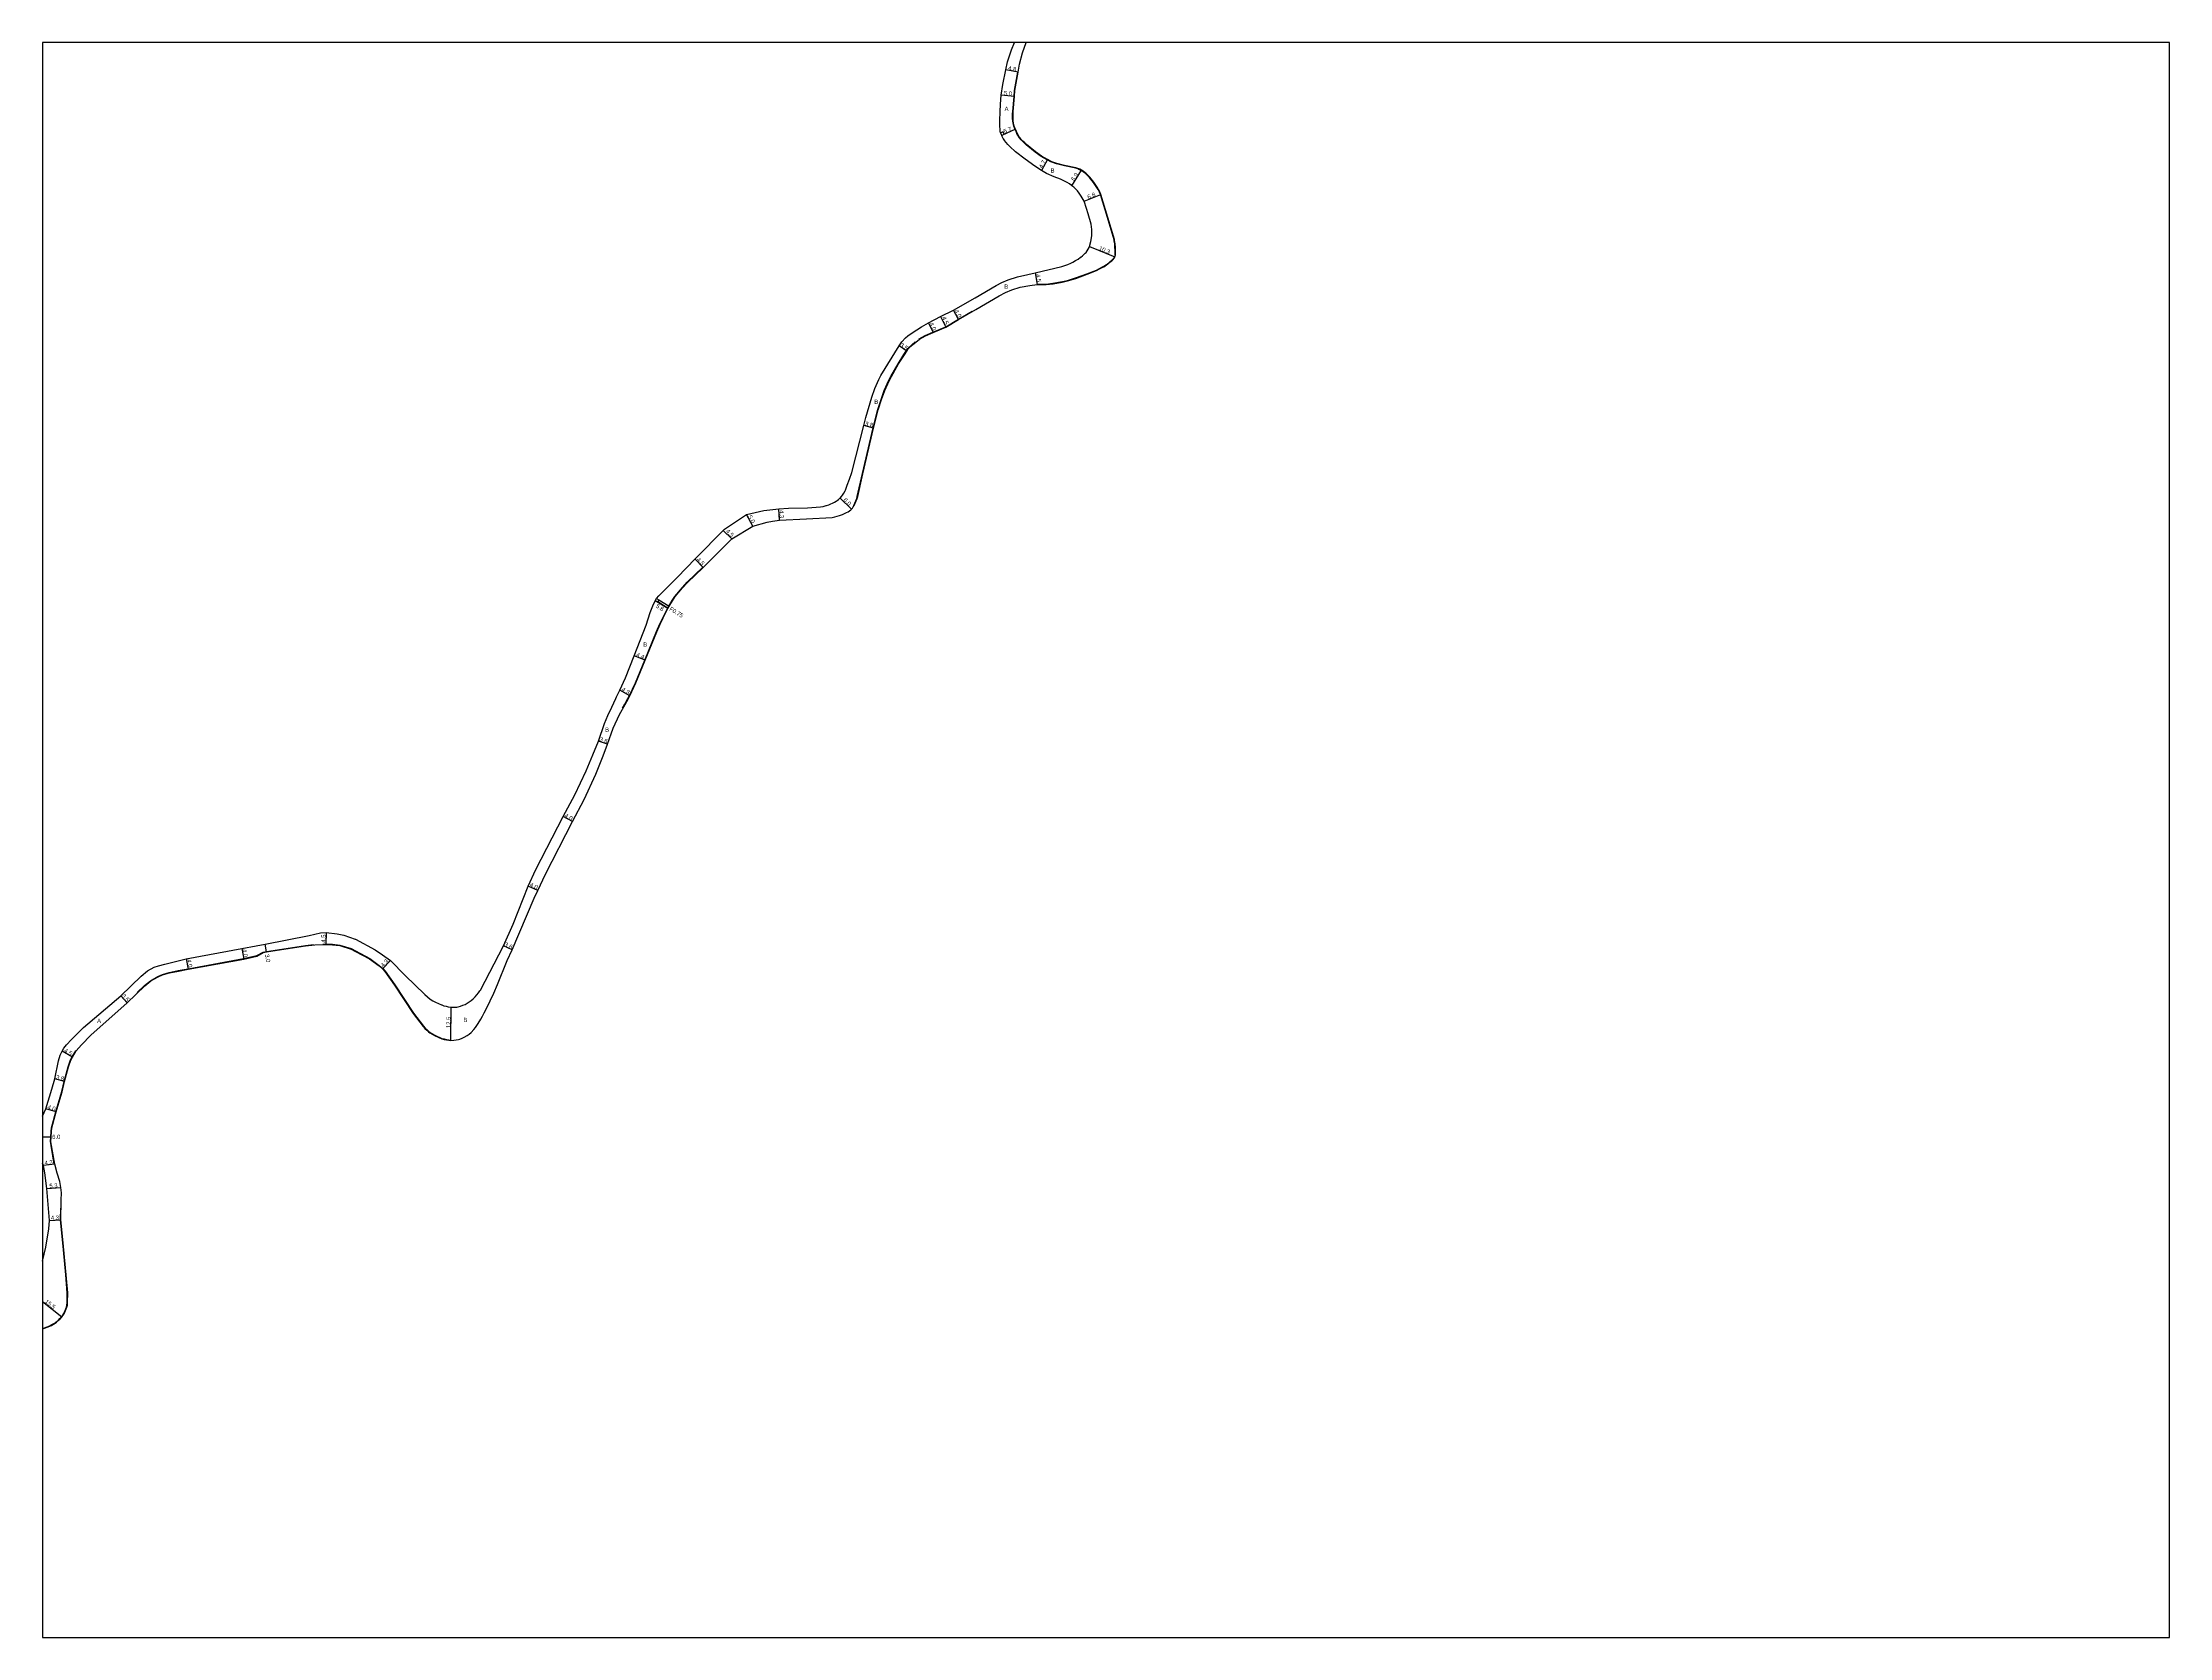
# Model space of a CAD drawing. Header units: metres. Extents: x -20000 to -16000, y -93000 to -90000.
# Drawn here: x -16800 to -16000, y -91800 to -91200 of the extents above; entities that cross this region are included whole.
import ezdxf

# ---------------------------------------------------------------- set-up
doc = ezdxf.new("R2010")
doc.units = ezdxf.units.M
doc.header["$LTSCALE"] = 2.5
for name, color, linetype in [('側溝・桝', 7, 'Continuous'), ('図郭', 7, 'Continuous'), ('幅員', 7, 'Continuous'), ('歩道・分離帯・安全施設', 7, 'Continuous'), ('舗装', 7, 'Continuous'), ('道路', 7, 'Continuous')]:
    doc.layers.add(name, color=color, linetype=linetype)
doc.styles.get("Standard").update_dxf_attribs({"font": ''})
doc.styles.get('Standard').set_extended_font_data('@MS PGothic')

msp = doc.modelspace()

# ---------------------------------------------------------------- linework, layer by layer
at = {"layer": '側溝・桝', "flags": 128}
for points in [[(-16439.22, -91234.92), (-16438.31, -91234.52), (-16438.71, -91233.6), (-16439.63, -91234)], [(-16568.68, -91410.53), (-16569.53, -91410.01), (-16569.01, -91409.16), (-16568.16, -91409.68), (-16568.29, -91409.89), (-16568.68, -91410.53)]]:
    msp.add_lwpolyline(points, close=True, dxfattribs=at)
for points in [[(-16564.71, -91412.85), (-16568.61, -91410.41)], [(-16564.32, -91412.21), (-16568.21, -91409.77)]]:
    msp.add_lwpolyline(points, dxfattribs=at)
at = {"layer": '図郭'}
msp.add_lwpolyline([(-16800, -91800), (-16000, -91800), (-16000, -91200), (-16800, -91200)], close=True, dxfattribs=at)
at = {"layer": '幅員', "flags": 128}
for points in [[(-16433.01, -91211.17), (-16437.72, -91210.23)], [(-16434.43, -91220.25), (-16439.41, -91219.81)], [(-16434.01, -91232.62), (-16439.22, -91234.92)], [(-16422.02, -91244.06), (-16424.25, -91248.19)], [(-16412.84, -91253.87), (-16409.16, -91248.04)], [(-16408.27, -91259.72), (-16401.98, -91257.14)], [(-16406.15, -91276.74), (-16396.62, -91280.66)], [(-16426.67, -91286.63), (-16425.88, -91291.06)], [(-16462.21, -91303.03), (-16460.2, -91307.05)], [(-16455.46, -91304.21), (-16457.38, -91300.7)], [(-16466.73, -91305.42), (-16465.07, -91309.06)], [(-16474.92, -91316.08), (-16477.83, -91314.13)], [(-16487.4, -91345.01), (-16491.08, -91344.07)], [(-16522.8, -91379.67), (-16523, -91375.37)], [(-16500.01, -91371.36), (-16495.73, -91375.56)], [(-16540.76, -91386.69), (-16543.95, -91383.52)], [(-16532.87, -91381.98), (-16535.23, -91377.58)], [(-16551.5, -91397.51), (-16554.62, -91394.27)], [(-16564.76, -91412.94), (-16569.53, -91410.01)], [(-16573.36, -91432.37), (-16577.46, -91430.78)], [(-16579.13, -91445.74), (-16582.91, -91443.69)], [(-16587.46, -91463.93), (-16590.87, -91462.77)], [(-16600.7, -91493.1), (-16604.22, -91491.21)], [(-16613.72, -91518.99), (-16617.35, -91517.31)], [(-16693.37, -91534.79), (-16693.44, -91539.29)], [(-16725.07, -91540.85), (-16724.33, -91544.78)], [(-16715.75, -91542.1), (-16716.26, -91539.15)], [(-16623.38, -91541.33), (-16626.66, -91539.84)], [(-16745.92, -91544.69), (-16745.17, -91548.62)], [(-16672.13, -91548.46), (-16669.18, -91545.33)], [(-16768.21, -91561.26), (-16770.58, -91558.68)], [(-16646.4, -91562.9), (-16646.5, -91575.4)], [(-16788.74, -91581.64), (-16792.67, -91579.44)], [(-16791.72, -91590.83), (-16795.4, -91589.88)], [(-16794.9, -91602.29), (-16798.73, -91601.13)], [(-16796.78, -91611.77), (-16800, -91611.78)], [(-16795.42, -91621.98), (-16799.69, -91622.46)], [(-16798.41, -91631.13), (-16793.12, -91630.77)], [(-16797.4, -91643.11), (-16793.1, -91642.94)], [(-16800, -91673.58), (-16792.72, -91679.4)]]:
    msp.add_lwpolyline(points, dxfattribs=at)
at = {"layer": '歩道・分離帯・安全施設'}
for points in [[(-16396.57, -91279.86), (-16396.54, -91279.47), (-16396.54, -91279.06), (-16396.56, -91278.65), (-16396.57, -91278.24), (-16396.58, -91278.16), (-16396.62, -91276.95), (-16396.72, -91275.74), (-16396.9, -91274.54), (-16396.96, -91274.18), (-16399.48, -91265.85), (-16402.12, -91257.19), (-16402.5, -91256.25), (-16402.93, -91255.33), (-16403.18, -91254.86), (-16404.69, -91252.6), (-16406.19, -91250.73), (-16406.94, -91249.96), (-16407.74, -91249.24), (-16408.06, -91248.97), (-16408.55, -91248.6), (-16409.06, -91248.27), (-16409.22, -91248.17), (-16409.93, -91247.84), (-16410.65, -91247.57), (-16411.4, -91247.32), (-16415.66, -91246.36), (-16418.57, -91245.68), (-16420.8, -91244.84), (-16422.09, -91244.19), (-16424.37, -91242.84), (-16426.63, -91241.19), (-16429.99, -91238.5), (-16430.68, -91237.88), (-16431.34, -91237.23), (-16431.97, -91236.55), (-16432.55, -91235.82), (-16432.86, -91235.4), (-16433.22, -91234.79), (-16433.53, -91234.16), (-16433.81, -91233.51), (-16434.07, -91232.86), (-16434.15, -91232.68), (-16434.39, -91232.08), (-16434.62, -91231.48), (-16434.82, -91230.85), (-16434.93, -91230.37), (-16435.05, -91229.49), (-16435.11, -91228.62), (-16435.12, -91227.74), (-16435.11, -91226.87), (-16435.08, -91226), (-16435.08, -91225.98), (-16434.58, -91220.24), (-16434.39, -91218.08), (-16433.16, -91211.14)], [(-16579.83, -91446.71), (-16579.26, -91445.67), (-16576.98, -91440.86), (-16573.5, -91432.31), (-16569.11, -91421.57), (-16567.84, -91418.7), (-16566.69, -91416.4), (-16564.89, -91412.87), (-16564.5, -91412.23), (-16563.19, -91409.95), (-16562.15, -91408.36), (-16559.34, -91405.01), (-16557.49, -91403.01), (-16551.61, -91397.41)]]:
    msp.add_lwpolyline(points, dxfattribs=at)
at = {"layer": '歩道・分離帯・安全施設', "flags": 128}
for points in [[(-16425.91, -91290.91), (-16425.89, -91290.91), (-16422.54, -91290.89), (-16419.95, -91290.58), (-16416.32, -91289.93), (-16414.48, -91289.48), (-16411.42, -91288.57), (-16407.17, -91287.06), (-16403.59, -91285.59), (-16402.43, -91285.02), (-16401.57, -91284.54), (-16400.81, -91284.14), (-16399.87, -91283.53), (-16399.41, -91283.19), (-16398.99, -91282.84), (-16398.62, -91282.55), (-16398.25, -91282.25), (-16397.89, -91281.96), (-16397.54, -91281.65), (-16397.23, -91281.32), (-16396.97, -91280.97), (-16396.92, -91280.88)], [(-16470.45, -91311.64), (-16470.27, -91311.5), (-16468, -91310.2), (-16465.13, -91308.92), (-16460.27, -91306.92), (-16455.54, -91304.08), (-16450.38, -91301.02)], [(-16494.9, -91374.14), (-16494.87, -91374.1), (-16494.45, -91373.25), (-16494.09, -91372.37), (-16493.76, -91371.47), (-16493.54, -91370.77), (-16491.55, -91362.17), (-16487.54, -91344.97), (-16485.78, -91338.09), (-16484.62, -91334.28), (-16483.38, -91330.89), (-16481.65, -91327.06), (-16480.91, -91325.62), (-16478.16, -91320.85), (-16475.98, -91317.4), (-16474.48, -91315.16), (-16472.92, -91313.55), (-16471.73, -91312.63)], [(-16581.85, -91450.4), (-16581.03, -91448.94), (-16579.83, -91446.71)], [(-16764.41, -91557.37), (-16761.65, -91554.7), (-16759.36, -91552.92), (-16756.59, -91551.31), (-16754.89, -91550.56), (-16752.32, -91549.86), (-16748.93, -91549.15), (-16745.2, -91548.47), (-16724.36, -91544.63), (-16719.43, -91543.51), (-16717.07, -91542.2), (-16715.77, -91541.95), (-16701.06, -91539.71), (-16698.12, -91539.37)], [(-16694.62, -91539.19), (-16693.44, -91539.14), (-16690.92, -91539.24), (-16688.17, -91539.59), (-16683.89, -91540.87), (-16682.32, -91541.72)], [(-16682.33, -91541.72), (-16676.95, -91544.63), (-16673.34, -91547.23), (-16672.02, -91548.35), (-16671.09, -91549.4), (-16667.44, -91554.53), (-16660.46, -91565.15), (-16656.71, -91570.07), (-16656.06, -91570.76), (-16655.39, -91571.43), (-16654.67, -91572.05), (-16654.21, -91572.41), (-16652.49, -91573.4), (-16649.8, -91574.62), (-16648.93, -91574.86), (-16648.03, -91575.04), (-16647.12, -91575.18), (-16646.5, -91575.25)], [(-16795.57, -91622), (-16796.81, -91614.94), (-16796.97, -91613.39), (-16796.93, -91611.77), (-16796.81, -91609.68), (-16796.6, -91608.28), (-16795.04, -91602.25), (-16792.73, -91594.66), (-16791.87, -91590.79), (-16790.39, -91585.32), (-16789.48, -91582.73), (-16788.87, -91581.56), (-16787.44, -91579.27)], [(-16800, -91683.69), (-16799.31, -91683.47), (-16798.28, -91683.11), (-16797.27, -91682.71), (-16796.72, -91682.45), (-16795.98, -91682.05), (-16795.27, -91681.6), (-16794.89, -91681.31), (-16794.18, -91680.71), (-16793.52, -91680.06), (-16792.89, -91679.36), (-16792.84, -91679.31), (-16792.38, -91678.7), (-16792.03, -91678.17), (-16791.45, -91676.95), (-16790.99, -91675.73), (-16790.81, -91674.95), (-16790.7, -91674.15), (-16790.68, -91670.4), (-16791.28, -91663.61), (-16792.36, -91651.59), (-16793.25, -91642.95), (-16793.17, -91638.54)]]:
    msp.add_lwpolyline(points, dxfattribs=at)
at = {"layer": '道路'}
for points in [[(-16527.4, -91380.41), (-16525.42, -91380.04), (-16522.8, -91379.67), (-16512.63, -91379.2), (-16502.98, -91378.67), (-16502.04, -91378.48), (-16501.12, -91378.23), (-16500.21, -91377.94), (-16499.88, -91377.83), (-16499.1, -91377.55), (-16498.33, -91377.23), (-16497.59, -91376.86), (-16497.04, -91376.55), (-16496.52, -91376.21), (-16496.03, -91375.83), (-16495.73, -91375.56), (-16495.37, -91375.14), (-16495.05, -91374.69), (-16494.77, -91374.21), (-16494.74, -91374.17), (-16494.31, -91373.31), (-16493.95, -91372.42), (-16493.62, -91371.52), (-16493.39, -91370.81), (-16491.4, -91362.21), (-16487.4, -91345.01), (-16485.64, -91338.13), (-16484.48, -91334.33), (-16483.24, -91330.95), (-16481.56, -91327.22), (-16480.73, -91325.62), (-16478.04, -91320.93), (-16475.85, -91317.48), (-16474.92, -91316.08), (-16474.36, -91315.26), (-16472.82, -91313.67), (-16470.19, -91311.63), (-16467.93, -91310.34), (-16465.07, -91309.06), (-16460.2, -91307.05), (-16455.46, -91304.21), (-16448.99, -91300.38), (-16440.15, -91295.28), (-16437.77, -91294.05), (-16435.36, -91293.06), (-16432.23, -91292.01), (-16428.67, -91291.38), (-16425.88, -91291.06), (-16422.53, -91291.04), (-16419.93, -91290.73), (-16416.45, -91290.1), (-16414.52, -91289.65), (-16411.38, -91288.71), (-16407.11, -91287.2), (-16403.57, -91285.74), (-16402.43, -91285.19), (-16401.5, -91284.68), (-16400.86, -91284.33), (-16399.81, -91283.68), (-16399.32, -91283.31), (-16398.89, -91282.96), (-16398.53, -91282.67), (-16398.16, -91282.37), (-16397.79, -91282.07), (-16397.44, -91281.75), (-16397.12, -91281.42), (-16396.84, -91281.05), (-16396.62, -91280.66), (-16396.49, -91280.28), (-16396.42, -91279.88), (-16396.39, -91279.47), (-16396.39, -91279.06), (-16396.41, -91278.65), (-16396.42, -91278.23), (-16396.43, -91278.16), (-16396.47, -91276.94), (-16396.57, -91275.72), (-16396.75, -91274.52), (-16396.82, -91274.14), (-16399.33, -91265.81), (-16401.98, -91257.14), (-16402.36, -91256.19), (-16402.79, -91255.27), (-16403.05, -91254.79), (-16404.57, -91252.51), (-16406.08, -91250.63), (-16406.84, -91249.86), (-16407.64, -91249.12), (-16407.97, -91248.85), (-16408.46, -91248.48), (-16408.98, -91248.14), (-16409.16, -91248.04), (-16409.87, -91247.7), (-16410.6, -91247.42), (-16411.35, -91247.18), (-16411.36, -91247.18), (-16415.63, -91246.21), (-16418.53, -91245.54), (-16420.74, -91244.7), (-16422.02, -91244.06), (-16424.28, -91242.71), (-16426.54, -91241.07), (-16429.89, -91238.39), (-16430.57, -91237.77), (-16431.23, -91237.13), (-16431.86, -91236.45), (-16432.43, -91235.73), (-16432.73, -91235.31), (-16433.09, -91234.72), (-16433.4, -91234.09), (-16433.67, -91233.45), (-16433.93, -91232.8), (-16434.01, -91232.62), (-16434.25, -91232.03), (-16434.48, -91231.43), (-16434.67, -91230.82), (-16434.78, -91230.34), (-16434.9, -91229.48), (-16434.96, -91228.61), (-16434.97, -91227.74), (-16434.96, -91226.87), (-16434.93, -91226), (-16434.93, -91225.99), (-16434.43, -91220.25), (-16434.24, -91218.1), (-16433.01, -91211.17), (-16432.48, -91208.1), (-16431.42, -91203.87), (-16430.06, -91200)], [(-16554.58, -91394.22), (-16543.55, -91383.11), (-16535.23, -91377.58), (-16528.65, -91376.09), (-16523, -91375.37)], [(-16551.5, -91397.51), (-16540.76, -91386.69), (-16532.87, -91381.98), (-16527.4, -91380.41)], [(-16800, -91683.84), (-16799.26, -91683.62), (-16798.22, -91683.25), (-16797.21, -91682.84), (-16796.65, -91682.58), (-16795.9, -91682.18), (-16795.19, -91681.72), (-16794.8, -91681.43), (-16794.08, -91680.82), (-16793.41, -91680.16), (-16792.78, -91679.46), (-16792.72, -91679.4), (-16792.25, -91678.79), (-16791.9, -91678.24), (-16791.31, -91677.01), (-16790.84, -91675.77), (-16790.66, -91674.97), (-16790.55, -91674.16), (-16790.53, -91670.4), (-16791.13, -91663.59), (-16792.21, -91651.58), (-16793.1, -91642.94), (-16792.96, -91635.47), (-16792.92, -91632.68), (-16793.12, -91630.77), (-16793.53, -91628.53), (-16794.45, -91625.35), (-16795.42, -91621.98), (-16796.66, -91614.92), (-16796.82, -91613.38), (-16796.78, -91611.77), (-16796.66, -91609.69), (-16796.45, -91608.31), (-16794.9, -91602.29), (-16792.58, -91594.7), (-16791.72, -91590.83), (-16790.25, -91585.36), (-16789.34, -91582.79), (-16788.74, -91581.64), (-16787.32, -91579.35), (-16785.34, -91577.01), (-16781.86, -91573.46), (-16768.21, -91561.26), (-16761.55, -91554.81), (-16759.28, -91553.04), (-16756.52, -91551.45), (-16754.84, -91550.7), (-16752.28, -91550.01), (-16748.9, -91549.29), (-16745.17, -91548.62), (-16724.33, -91544.78), (-16719.38, -91543.66), (-16717.02, -91542.34), (-16715.75, -91542.1), (-16701.04, -91539.86), (-16697.6, -91539.47), (-16693.44, -91539.29), (-16690.93, -91539.39), (-16688.2, -91539.74), (-16683.95, -91541.01), (-16682.32, -91541.89)], [(-16800, -91658.41), (-16798.74, -91653.15), (-16797.64, -91646.28), (-16797.4, -91643.11), (-16798.41, -91631.13), (-16799.16, -91625.19), (-16799.69, -91622.46), (-16800, -91621.59)]]:
    msp.add_lwpolyline(points, dxfattribs=at)
at = {"layer": '道路', "flags": 128}
for points in [[(-16523, -91375.37), (-16519.36, -91375.16), (-16512.3, -91375.01), (-16507.4, -91374.7), (-16506.34, -91374.49), (-16505.3, -91374.21), (-16505.11, -91374.16), (-16504.28, -91373.89), (-16503.47, -91373.58), (-16502.88, -91373.32), (-16502.18, -91372.93), (-16501.5, -91372.5), (-16501.14, -91372.25), (-16500.61, -91371.86), (-16500.1, -91371.44), (-16500.01, -91371.36), (-16499.5, -91370.8), (-16499.06, -91370.23), (-16498.58, -91369.48), (-16498.16, -91368.7), (-16498.01, -91368.39), (-16497.3, -91366.54), (-16496.42, -91364.25), (-16495.61, -91361.75), (-16491.08, -91344.07), (-16490.37, -91341.03), (-16488.11, -91333.39), (-16486.97, -91330.2), (-16485.47, -91326.78), (-16484.63, -91325.2), (-16477.83, -91314.13), (-16476.74, -91312.61), (-16475.43, -91311.14), (-16474.56, -91310.38), (-16472.85, -91309.15), (-16469.39, -91306.91), (-16466.73, -91305.42), (-16462.21, -91303.03), (-16457.38, -91300.7), (-16449.24, -91296.03), (-16441.32, -91291.35), (-16439.23, -91290.32), (-16436.82, -91289.33), (-16433.24, -91288.12), (-16429.37, -91287.24), (-16426.67, -91286.63), (-16416.65, -91284.24), (-16415.5, -91283.87), (-16414.38, -91283.46), (-16413.27, -91282.99), (-16412.45, -91282.6), (-16411.46, -91282.06), (-16410.51, -91281.45), (-16409.59, -91280.8), (-16409.44, -91280.69), (-16408.88, -91280.25), (-16408.33, -91279.78), (-16407.81, -91279.28), (-16407.52, -91278.96), (-16407.06, -91278.36), (-16406.65, -91277.73), (-16406.29, -91277.07), (-16406.15, -91276.74), (-16405.72, -91274.9), (-16405.37, -91272.73), (-16405.31, -91271.65), (-16405.33, -91270.56), (-16405.35, -91270.3), (-16405.45, -91269.3), (-16405.61, -91268.37), (-16406.69, -91264.49), (-16407.32, -91262.44), (-16408.27, -91259.72), (-16409.38, -91257.77), (-16410.13, -91256.63), (-16410.78, -91255.82), (-16411.51, -91255.03), (-16412.13, -91254.46), (-16412.84, -91253.87), (-16412.98, -91253.77), (-16413.79, -91253.18), (-16414.64, -91252.64), (-16417.15, -91251.4), (-16419.47, -91250.48), (-16422.41, -91249.26), (-16424.25, -91248.19), (-16426.74, -91246.56), (-16430.43, -91243.92), (-16434.02, -91241.11), (-16436.22, -91239.07), (-16436.91, -91238.37), (-16437.56, -91237.64), (-16438.16, -91236.86), (-16438.22, -91236.77), (-16438.66, -91236.07), (-16439.04, -91235.33), (-16439.22, -91234.92), (-16439.63, -91234), (-16439.78, -91233.34), (-16439.84, -91232.62), (-16439.96, -91231.62), (-16439.96, -91231.55), (-16439.95, -91229.33), (-16439.78, -91226.07), (-16439.64, -91223.17), (-16439.41, -91219.81), (-16438.77, -91215.77), (-16437.72, -91210.23), (-16437.03, -91207.24), (-16435.55, -91202.74), (-16434.41, -91200)], [(-16584.37, -91446.71), (-16584.08, -91446.11), (-16582.91, -91443.69), (-16580.68, -91439.04), (-16577.46, -91430.78), (-16573.01, -91419.24), (-16571.41, -91414.44), (-16570.46, -91411.86), (-16569.53, -91410.01), (-16569.01, -91409.16), (-16568.24, -91408.14), (-16561.22, -91401.17), (-16554.58, -91394.22)], [(-16579.66, -91446.71), (-16579.13, -91445.74), (-16576.85, -91440.92), (-16573.36, -91432.37), (-16568.97, -91421.63), (-16567.7, -91418.76), (-16566.56, -91416.47), (-16564.76, -91412.94), (-16564.37, -91412.3), (-16563.06, -91410.03), (-16562.03, -91408.45), (-16559.23, -91405.11), (-16557.39, -91403.12), (-16551.5, -91397.51)], [(-16682.32, -91537.34), (-16674.9, -91541.36), (-16672.13, -91543.14), (-16669.18, -91545.33), (-16663.56, -91550.96), (-16656.24, -91558.18), (-16654.19, -91559.9), (-16653.19, -91560.51), (-16652.15, -91561.06), (-16651.08, -91561.55), (-16649.98, -91561.98), (-16649.78, -91562.06), (-16649, -91562.33), (-16648.2, -91562.57), (-16647.4, -91562.76), (-16646.58, -91562.88), (-16646.4, -91562.9), (-16645.66, -91562.94), (-16644.91, -91562.92), (-16644.17, -91562.84), (-16643.62, -91562.73), (-16642.76, -91562.49), (-16641.91, -91562.19), (-16641.09, -91561.83), (-16640.3, -91561.41), (-16639.54, -91560.93), (-16638.76, -91560.34), (-16638.03, -91559.69), (-16637.33, -91558.99), (-16636.67, -91558.25), (-16636.05, -91557.48), (-16635.46, -91556.7), (-16635.28, -91556.45), (-16626.66, -91539.84), (-16623.03, -91531.66), (-16617.35, -91517.31), (-16614.47, -91511.1), (-16604.22, -91491.21), (-16599.81, -91482.98), (-16595.58, -91473.92), (-16593.07, -91467.98), (-16590.87, -91462.77), (-16588.58, -91456.15), (-16587.37, -91453.17), (-16585.92, -91449.98), (-16584.37, -91446.71)], [(-16646.5, -91575.4), (-16645.26, -91575.33), (-16644.43, -91575.23), (-16643.52, -91575.04), (-16643.08, -91574.9), (-16642.14, -91574.51), (-16641.37, -91574.12), (-16640.32, -91573.54), (-16639.58, -91573.03), (-16638.83, -91572.4), (-16637.75, -91571.27), (-16637.14, -91570.5), (-16636.17, -91569.02), (-16635.17, -91567.38), (-16634.57, -91566.3), (-16633.92, -91565.07), (-16632.63, -91562.59), (-16631.6, -91560.46), (-16630.28, -91557.65), (-16628.91, -91554.34), (-16625.2, -91545.36), (-16623.38, -91541.33), (-16615.04, -91521.83), (-16613.72, -91518.99), (-16610.88, -91512.86), (-16600.7, -91493.1), (-16596.22, -91484.75), (-16591.95, -91475.26), (-16589.15, -91468.33), (-16587.46, -91463.93), (-16585.33, -91457.97), (-16582.99, -91452.77), (-16580.9, -91449.01), (-16579.66, -91446.71)], [(-16800, -91603.91), (-16798.73, -91601.13), (-16796.47, -91593.74), (-16795.4, -91589.88), (-16794.01, -91583.11), (-16793.34, -91580.89), (-16792.67, -91579.44), (-16791.93, -91578.35), (-16790.93, -91577.03), (-16789.05, -91575), (-16784.63, -91570.57), (-16770.58, -91558.68), (-16762.9, -91551.19), (-16760.49, -91549.23), (-16758.07, -91547.89), (-16756.37, -91547.28), (-16754.01, -91546.66), (-16745.92, -91544.69), (-16725.07, -91540.85), (-16719.59, -91539.8), (-16716.26, -91539.15), (-16699.73, -91535.91), (-16695.4, -91534.98), (-16693.37, -91534.79), (-16689.18, -91535.32), (-16686.68, -91535.85), (-16682.4, -91537.3), (-16682.32, -91537.34)], [(-16682.32, -91541.89), (-16677.03, -91544.75), (-16673.43, -91547.35), (-16672.13, -91548.46), (-16671.21, -91549.5), (-16667.56, -91554.62), (-16660.58, -91565.24), (-16656.82, -91570.17), (-16656.17, -91570.87), (-16655.49, -91571.54), (-16654.77, -91572.17), (-16654.3, -91572.54), (-16652.56, -91573.53), (-16649.86, -91574.76), (-16648.96, -91575), (-16648.06, -91575.19), (-16647.14, -91575.32), (-16646.5, -91575.4)]]:
    msp.add_lwpolyline(points, dxfattribs=at)

# ---------------------------------------------------------------- texts
at = {"layer": '側溝・桝'}
msp.add_text('F0.75', height=1.6, rotation=328.40042, dxfattribs=at).set_placement((-16564.41, -91413.52))
at = {"layer": '幅員'}
for s, rotation, p in [('4.8', 348.67985, (-16436.91, -91210.29)), ('5.0', 354.97711, (-16438.5, -91219.79)), ('5.7', 23.73133, (-16438.12, -91234.32)), ('4.7', 61.68547, (-16423.98, -91247.49)), ('6.9', 57.68383, (-16411.94, -91252.25)), ('6.8', 22.29311, (-16406.65, -91258.94)), ('10.3', 337.66982, (-16402.83, -91278)), ('4.5', 280.17825, (-16426.46, -91287.25)), ('4.5', 296.53248, (-16461.83, -91303.56)), ('4.0', 298.74241, (-16457.1, -91301)), ('4.0', 294.4636, (-16466.47, -91305.74)), ('3.5', 326.1957, (-16477.65, -91314.14)), ('3.8', 345.65593, (-16490.76, -91344.04)), ('4.3', 272.65331, (-16522.87, -91375.92)), ('6.0', 315.54562, (-16498.94, -91372.27)), ('4.5', 315.21148, (-16543.1, -91384.01)), ('5.0', 298.17275, (-16534.72, -91378.32)), ('4.5', 313.88016, (-16554.1, -91394.67)), ('5.6', 328.40028, (-16569.48, -91412.41)), ('4.4', 338.83329, (-16576.87, -91430.9)), ('4.3', 331.50096, (-16582.37, -91443.86)), ('3.6', 341.19924, (-16590.65, -91462.74)), ('4.0', 331.81395, (-16603.82, -91491.31)), ('4.0', 335.13451, (-16616.94, -91517.39)), ('4.5', 89.05838, (-16693.53, -91538.64)), ('4.0', 280.64061, (-16724.89, -91541.22)), ('3.0', 279.91357, (-16716.38, -91543.13)), ('3.6', 335.47369, (-16626.44, -91539.83)), ('4.0', 280.8629, (-16745.75, -91545.06)), ('4.3', 46.77532, (-16671.82, -91547.99)), ('3.5', 312.50375, (-16770.4, -91558.72)), ('12.5', 89.56779, (-16646.56, -91570.75)), ('4.5', 330.85023, (-16792.06, -91579.67)), ('3.8', 345.57581, (-16795.09, -91589.86)), ('4.0', 343.03018, (-16798.31, -91601.15)), ('6.0', 0.11755, (-16796.37, -91612.49)), ('4.3', 6.4345, (-16799.16, -91622.3)), ('5.3', 3.86302, (-16797.37, -91630.96)), ('4.3', 2.27889, (-16796.85, -91642.99)), ('15.5', 321.36793, (-16799.29, -91673.91))]:
    msp.add_text(s, height=1.6, rotation=rotation, dxfattribs=at).set_placement(p)
at = {"layer": '舗装'}
for s, p in [('A', (-16438.14, -91225.71)), ('B', (-16420.84, -91248.93)), ('B', (-16438.29, -91292.61)), ('B', (-16487.16, -91335.93)), ('B', (-16574.08, -91427.27)), ('B', (-16588.4, -91459.31)), ('A', (-16779.48, -91568.81)), ('B', (-16641.69, -91568.49))]:
    msp.add_text(s, height=1.6, dxfattribs=at).set_placement(p)

doc.saveas('drawing.dxf')
